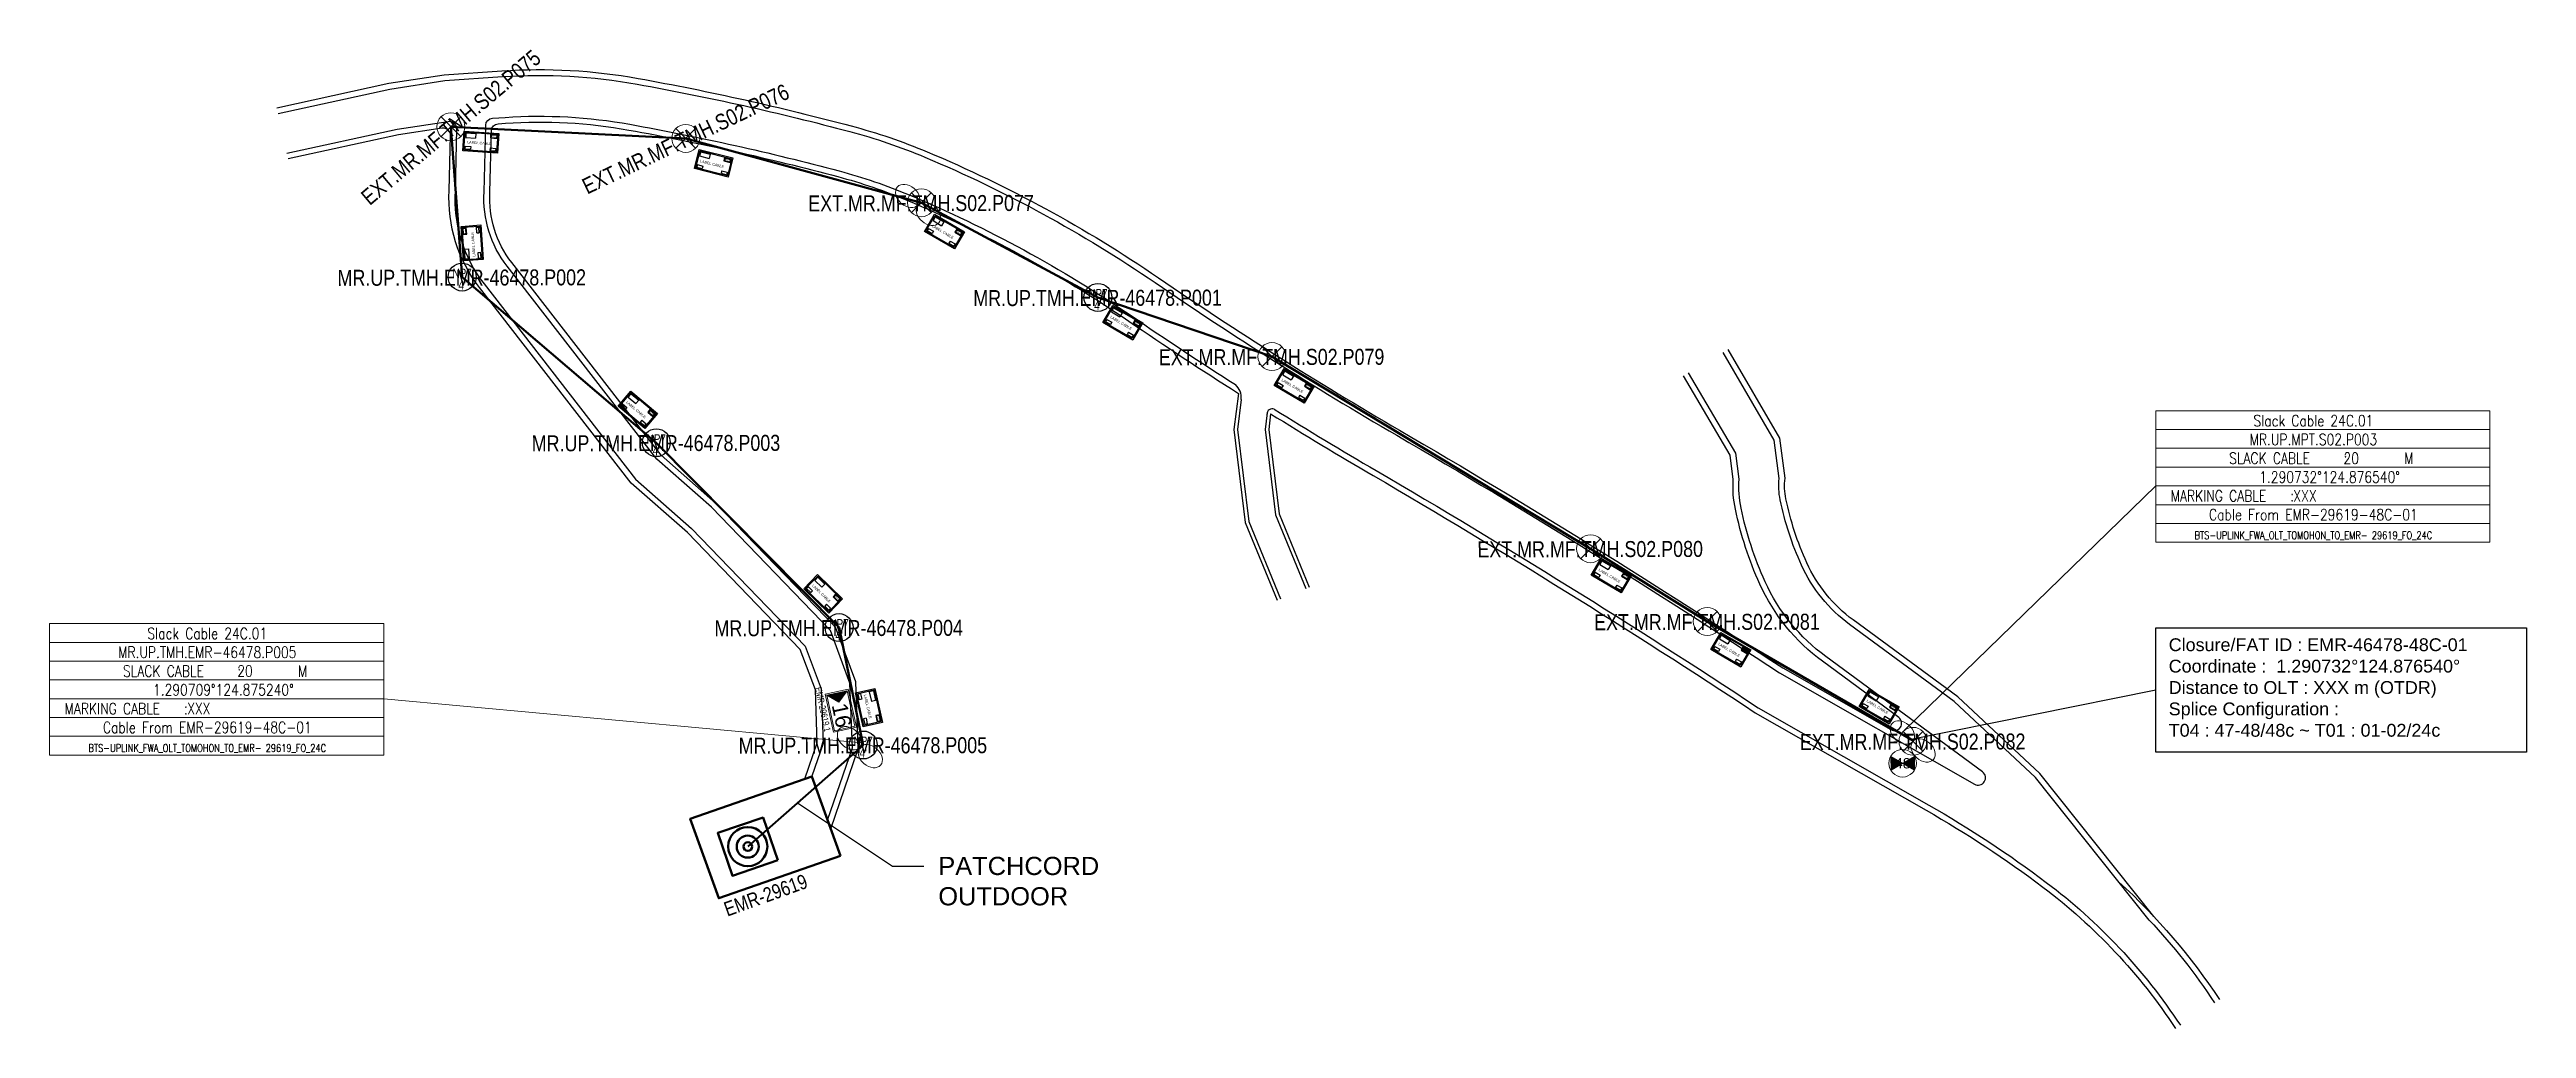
# Model space of a CAD drawing. Header units: metres. Extents: x 13896388 to 13903255, y 143653 to 146177.
# Drawn here: x 13900938.8 to 13901279.3, y 143652.6 to 143787.2 of the extents above; entities that cross this region are included whole.
import ezdxf
from ezdxf import colors
from ezdxf.entities.mleader import LeaderData, LeaderLine
from ezdxf.enums import TextEntityAlignment as Align
from ezdxf.math import Vec2, Vec3

# ---------------------------------------------------------------- set-up
doc = ezdxf.new("R2010")
doc.units = ezdxf.units.M
doc.set_wipeout_variables(frame=1)
for name, color, linetype in [('Basic Map', 251, 'Continuous'), ('LABEL CABLE', 200, 'Continuous'), ('NEW POLE 7m(4 inches)', 3, 'Continuous'), ('POLE ID', 1, 'Continuous')]:
    doc.layers.add(name, color=color, linetype=linetype)
for name, color, linetype, lineweight in [('COIL', 1, 'Continuous', 18), ('ETIKET EMR-FH', 7, 'Continuous', 15), ('EXT POLE', 1, 'Continuous', 18), ('FAT', 30, 'Continuous', 18), ('FAT_Info', 170, 'Continuous', 0), ('FO 12 CORE', 30, 'Continuous', 50), ('FO 24 CORE', 3, 'Continuous', 50), ('JALAN', 7, 'Continuous', 25), ('ONT-MDU', 7, 'Continuous', 40), ('TEXT INFO', 7, 'Continuous', 15)]:
    doc.layers.add(name, color=color, linetype=linetype, lineweight=lineweight)
doc.styles.add('INFO', font='simplex.shx', dxfattribs={"width": 0.6})
doc.styles.add('Mark', font='arial.ttf', dxfattribs={"width": 0.8, "height": 2.5})
doc.styles.add('Standar', font='arial.ttf')
doc.styles.get("Standard").update_dxf_attribs({"font": 'arial.ttf'})
doc.styles.add('Title Block 3', font='dgn003.shx')
doc.styles.add('Title Block v21 - Default$0$Standard', font='arial.ttf')
doc.styles.add('Title Block v21 - Default$0$Styledgn001', font='dgn001.shx')

msp = doc.modelspace()

# ---------------------------------------------------------------- texts
at = {"layer": 'ETIKET EMR-FH', "color": 5, "style": 'Standar'}
msp.add_text('48', height=1.415, dxfattribs=at).set_placement((13901193.54, 143689.06), align=Align.MIDDLE_CENTER)
at = {"layer": 'FAT', "style": 'Mark', "width": 0.8}
msp.add_text('EMR-29619.1', height=0.9029, rotation=281.9369, dxfattribs=at).set_placement((13901045.11, 143696.48), align=Align.MIDDLE)
at = {"layer": 'POLE ID', "style": 'Mark', "width": 0.8}
for s, height, rotation, p in [('EXT.MR.MF.TMH.S02.P075', 2.2, 40.1123, (13900993.97, 143776.5)), ('EXT.MR.MF.TMH.S02.P076', 2.2, 25.4763, (13901026.24, 143774.91)), ('EXT.MR.MF.TMH.S02.P077', 2.2, 0.1268, (13901058.6, 143766.07)), ('MR.UP.TMH.EMR-46478.P002', 2.2, 0.1268, (13900995.47, 143755.84)), ('MR.UP.TMH.EMR-46478.P001', 2.2, 0.1268, (13901082.86, 143753.05)), ('EXT.MR.MF.TMH.S02.P079', 2.2, 0.1268, (13901106.78, 143744.92)), ('MR.UP.TMH.EMR-46478.P003', 2.2, 0.1268, (13901022.16, 143733.08)), ('EXT.MR.MF.TMH.S02.P080', 2.2, 0.1268, (13901150.57, 143718.5)), ('MR.UP.TMH.EMR-46478.P004', 2.2, 0.1268, (13901047.28, 143707.65)), ('EXT.MR.MF.TMH.S02.P081', 2.2, 0.1268, (13901166.62, 143708.49)), ('MR.UP.TMH.EMR-46478.P005', 2.2, 0.1268, (13901050.6, 143691.51)), ('EXT.MR.MF.TMH.S02.P082', 2.2, 0.1268, (13901194.89, 143692.02)), ('EMR-29619', 2, 19.8013, (13901037.24, 143670.92))]:
    msp.add_text(s, height=height, rotation=rotation, dxfattribs=at).set_placement(p, align=Align.MIDDLE)

# ---------------------------------------------------------------- blocks, each defined once
blk = doc.blocks.new('*U97')
at = {"color": 0, "linetype": 'ByBlock', "lineweight": -2}
for points in [[(-1.58, 1.58), (1.58, -1.58)], [(-1.58, -1.58), (1.58, 1.58)]]:
    blk.add_lwpolyline(points, dxfattribs=at)
blk.add_circle((0, 0), 2.24, dxfattribs=at)
blk = doc.blocks.new('SPARE')
at = {"color": 0, "linetype": 'ByBlock', "lineweight": -2}
blk.add_ellipse((-1.62, 0), major_axis=(1.62, 0), ratio=0.714286, dxfattribs=at)
at = {"color": 0, "linetype": 'ByBlock', "lineweight": -2, "extrusion": (0, 0, -1)}
blk.add_ellipse((1.62, 0), major_axis=(-1.62, 0), ratio=0.714286, dxfattribs=at)
blk = doc.blocks.new('*U16')
at = {"color": 0, "linetype": 'ByBlock', "lineweight": -2}
blk.add_circle((0, 0), 2.24, dxfattribs=at)
at = {"color": 0, "linetype": 'ByBlock', "lineweight": -2, "style": 'Title Block 3', "width": 0.799091}
for s, p in [('NP7', (0, 0.62)), ("4'", (0, -1.27))]:
    blk.add_text(s, height=1.488, dxfattribs=at).set_placement(p, align=Align.MIDDLE_CENTER)
blk = doc.blocks.new('LABEL CABLE')
at = {"layer": 'LABEL CABLE', "ltscale": 0.15}
for p, q in [((0, 0), (0, 3.85)), ((0, 3.85), (6.76, 3.85)), ((6.76, 0), (0, 0)), ((0.2, 0.2), (0.2, 3.65)), ((0.2, 3.65), (6.56, 3.65)), ((6.56, 0.2), (0.2, 0.2)), ((0.37, 3.49), (0.37, 2.64)), ((0.37, 3.49), (2.3, 3.49)), ((0.37, 2.64), (2.3, 2.64)), ((0.37, 0.9), (0.37, 0.4)), ((0.37, 0.9), (1.47, 0.9)), ((0.37, 0.4), (1.47, 0.4)), ((1.47, 0.9), (1.47, 0.4)), ((2.3, 3.49), (2.3, 2.64)), ((5.16, 3.55), (5.16, 2.85)), ((5.16, 3.55), (6.46, 3.55)), ((5.16, 2.85), (6.46, 2.85)), ((5.26, 3.45), (5.26, 2.95)), ((5.26, 3.45), (6.36, 3.45)), ((5.26, 2.95), (6.36, 2.95)), ((5.26, 0.9), (5.26, 0.4)), ((5.26, 0.9), (6.36, 0.9)), ((5.26, 0.4), (6.36, 0.4)), ((6.36, 3.45), (6.36, 2.95)), ((6.36, 0.9), (6.36, 0.4)), ((6.46, 3.55), (6.46, 2.85)), ((6.56, 3.65), (6.56, 0.2)), ((6.76, 3.85), (6.76, 0))]:
    blk.add_line(p, q, dxfattribs=at)
at = {"layer": 'LABEL CABLE', "attachment_point": 7, "line_spacing_factor": 0.6, "style": 'Title Block v21 - Default$0$Styledgn001'}
for s, insert, char_height in [('\\pxsm1.5;{\\W1.06772;LABEL CABLE}', (0.72, 1.47), 0.5), ('\\pxsm1.5;{\\W1.06772;MYREPUBLIC}', (5.33, 3.12), 0.1)]:
    blk.add_mtext(s, dxfattribs=dict(at, insert=insert, char_height=char_height))
blk = doc.blocks.new('INFO_EVERY_10P')
blk.add_wipeout([(0, 0), (177.8, 0), (177.8, -70), (0, -70)])
at = {"color": 0, "linetype": 'ByBlock', "lineweight": -2}
for p, q in [((0, 0), (0, -70)), ((0, -60), (177.8, -60)), ((0, -70), (177.8, -70))]:
    blk.add_line(p, q, dxfattribs=at)
for points in [[(0, 0), (177.8, 0)], [(177.8, 0), (177.8, -70)], [(0, -10), (177.8, -10)], [(0, -20), (177.8, -20)], [(0, -30), (177.8, -30)], [(0, -40), (177.8, -40)], [(0, -50), (177.8, -50)]]:
    blk.add_lwpolyline(points, dxfattribs=at)
at = {"color": 0, "linetype": 'ByBlock', "lineweight": -2, "style": 'INFO'}
for s, width, p in [('SLACK CABLE', 0.8, (39.1, -25.3)), (':', 0.6, (100.2, -25.3)), ('M', 0.8, (132.2, -25.3)), ('MARKING CABLE', 0.8, (8, -45.3)), (':', 0.6, (71.8, -45.3))]:
    blk.add_text(s, height=6, dxfattribs=dict(at, width=width)).set_placement(p, align=Align.MIDDLE_LEFT)
at = {"color": 0, "linetype": 'ByBlock', "lineweight": -2, "style": 'INFO', "width": 0.8}
for tag, p in [('PLACE', (88.9, -18.3)), ('ID', (88.9, -8.3)), ('IDENTITY', (88.9, -58.3)), ('IDENTITY2', (88.9, -68.3))]:
    blk.add_attdef(tag, text='', height=6, dxfattribs=at).set_placement(p, align=Align.CENTER)
for tag, p in [('SLACK', (108.3, -28.3)), ('LAT', (60.5, -38.3)), ('MARKING', (77.8, -48.3))]:
    blk.add_attdef(tag, p, '', height=6, dxfattribs=at)
blk = doc.blocks.new('FAT')
h = blk.add_hatch(color=2)
h.dxf.hatch_style = 1
h.paths.add_polyline_path([(-4.25, 2), (-4.25, -2), (-2.4, 0)])
for points in [[(-4.5, 2.25), (3, 2.25), (3, -2.25), (-4.5, -2.25)], [(-4.25, 2), (2.75, 2), (2.75, -2), (-4.25, -2)]]:
    blk.add_lwpolyline(points, close=True)
at = {"color": 2}
blk.add_lwpolyline([(-4.25, 2), (-4.25, -2), (-2.4, 0)], close=True, dxfattribs=at)
at = {"color": 7}
blk.add_attdef('FAT', text='', height=3, dxfattribs=at).set_placement((0.18, 0), align=Align.MIDDLE_CENTER)
blk = doc.blocks.new('_None')

# ---------------------------------------------------------------- hatches: boundary and pattern name
at = {"layer": 'ETIKET EMR-FH'}
h = msp.add_hatch(dxfattribs=at)
h.set_pattern_fill('LINE', color=1, scale=0.00566, angle=90)
h.set_pattern_definition([(90, (13503023.63378, -5125232.577067), (-0.01797013097733, 1e-18), [])])
h.paths.add_polyline_path([(13901191.98, 143689.85), (13901192, 143688.27), (13901193.36, 143689.06)])
h.paths.add_polyline_path([(13901195.06, 143688.27), (13901195.08, 143689.85), (13901193.7, 143689.06)])

# ---------------------------------------------------------------- linework, layer by layer
at = {"layer": 'Basic Map'}
for points in [[(13900970.07, 143779.2), (13900985.44, 143782.55), (13900993.07, 143783.73), (13901000.99, 143784.26, -0.061563), (13901019.7, 143783.23, -0.020536), (13901049.01, 143776.69, -0.034394), (13901059.45, 143773.13, -0.050534), (13901091.22, 143755.82, 0.01811), (13901124.38, 143734.85, -0.01409), (13901177.03, 143702.16), (13901191.89, 143693.68, 0.943398), (13901192.98, 143695.35), (13901182.5, 143703.08, -0.128048), (13901173.89, 143713.69, -0.055256), (13901170.53, 143723.99, -0.066145), (13901170.23, 143728.09), (13901169.8, 143731.42), (13901163.4, 143742.35)], [(13900970.24, 143778.41), (13900985.59, 143781.77), (13900993.16, 143782.93), (13901001.05, 143783.47, -0.061563), (13901019.56, 143782.44, -0.020536), (13901048.81, 143775.92, -0.034394), (13901059.14, 143772.39, -0.050534), (13901090.76, 143755.16, 0.01811), (13901123.98, 143734.16, -0.014096), (13901176.61, 143701.48), (13901203.41, 143686.18, 0.943398), (13901204.5, 143687.86), (13901182.97, 143703.72, -0.128048), (13901174.62, 143714.02, -0.055256), (13901171.31, 143724.15, -0.067407), (13901171.03, 143728.11), (13901170.57, 143731.68), (13901164.09, 143742.75)], [(13900971.44, 143772.93), (13900986.61, 143776.25), (13900993.59, 143777.32, -0.46683), (13900994.75, 143776.31), (13900994.54, 143767.77, 0.180785), (13900998.53, 143754.97), (13901019.35, 143728.14), (13901027.03, 143721.36), (13901042.69, 143705.14), (13901044.86, 143699.3), (13901045.14, 143691.76), (13901043.6, 143687.27)], [(13901042.63, 143686.92), (13901044.34, 143691.88), (13901044.07, 143699.14), (13901042, 143704.71), (13901026.48, 143720.79), (13901018.76, 143727.59), (13900997.9, 143754.48, -0.180618), (13900993.74, 143767.8), (13900993.92, 143775.37, 0.46683), (13900992.77, 143776.38), (13900986.76, 143775.46), (13900971.61, 143772.15)], [(13901045.75, 143681.24), (13901049.17, 143691.17), (13901048.83, 143700.09), (13901046.15, 143707.32), (13901029.8, 143724.26), (13901022.28, 143730.89), (13901001.69, 143757.42, -0.181811), (13900998.54, 143767.61), (13900998.76, 143776.78, -0.38774), (13900999.69, 143777.75), (13901001.43, 143777.87, -0.061563), (13901018.57, 143776.92, -0.020536), (13901047.36, 143770.5, -0.034394), (13901056.97, 143767.21, -0.050534), (13901087.6, 143750.52, 0.007775), (13901101.81, 143741.12, 0.007775)], [(13901046.19, 143680.03), (13901049.97, 143691.05), (13901049.63, 143700.25), (13901046.84, 143707.76), (13901030.35, 143724.84), (13901022.86, 143731.44), (13901002.33, 143757.91, -0.182066), (13900999.34, 143767.57), (13900999.54, 143776.03, -0.38774), (13901000.47, 143777), (13901001.48, 143777.07, -0.061563), (13901018.42, 143776.13, -0.020536), (13901047.16, 143769.72, -0.034394), (13901056.66, 143766.48, -0.050534), (13901087.14, 143749.86, 0.008219), (13901102.21, 143739.92, 0.008219)], [(13901223.24, 143672.73, -0.062316), (13901237.06, 143656.56)], [(13901227.42, 143667.49, -0.042733), (13901236.39, 143656.12)]]:
    msp.add_lwpolyline(points, format="xyb", dxfattribs=at)
for points in [[(13901102.21, 143739.92), (13901101.61, 143734.95), (13901103.17, 143722.15), (13901107.55, 143711.48)], [(13901102.61, 143739.09), (13901102.11, 143734.95), (13901103.65, 143722.28), (13901108.01, 143711.67)], [(13901106.16, 143737.25), (13901105.89, 143734.95), (13901107.31, 143723.24), (13901111.48, 143713.1)], [(13901106.65, 143737.12), (13901106.39, 143734.95), (13901107.8, 143723.36), (13901111.94, 143713.29)]]:
    msp.add_lwpolyline(points, dxfattribs=at)
for centre, radius, start, end in [((13901100.2, 143739.32), 2.42, 354.6492, 48.1702), ((13901106.88, 143737.06), 0.742, 68.7849, 180.9368)]:
    msp.add_arc(centre, radius, start, end, dxfattribs=at)
at = {"layer": 'ETIKET EMR-FH', "color": 1, "flags": 128}
msp.add_lwpolyline([(13901191.9, 143690), (13901195.15, 143688.13), (13901195.16, 143690), (13901191.92, 143688.12), (13901191.9, 143690)], dxfattribs=at)
for points in [[(13901191.98, 143689.85), (13901193.36, 143689.06), (13901192, 143688.27)], [(13901193.7, 143689.06), (13901195.06, 143688.27), (13901195.08, 143689.85)]]:
    msp.add_lwpolyline(points, close=True, dxfattribs=at)
at = {"layer": 'ETIKET EMR-FH', "color": 1}
msp.add_circle((13901193.52, 143689.06), 1.89, dxfattribs=at)
at = {"layer": 'FO 12 CORE'}
for points in [[(13901047.51, 143676.33), (13901030.79, 143670.49), (13901026.88, 143681.42), (13901043.6, 143687.26)], [(13901038.89, 143675.72), (13901032.66, 143673.6), (13901030.66, 143679.48), (13901036.89, 143681.6)]]:
    msp.add_lwpolyline(points, close=True, dxfattribs=at)
for radius in [2.69, 1.52, 0.603]:
    msp.add_circle((13901034.78, 143677.6), radius, dxfattribs=at)
at = {"layer": 'FO 24 CORE'}
msp.add_lwpolyline([(13901195, 143692.15), (13901166.66, 143708.55), (13901150.62, 143718.56), (13901106.83, 143744.98), (13901082.91, 143753.11), (13901058.65, 143766.13), (13901026.26, 143774.98), (13900993.97, 143776.58), (13900995.52, 143755.91), (13901022.21, 143733.14), (13901047.33, 143707.71), (13901050.65, 143691.57)], dxfattribs=at)
at = {"layer": 'ONT-MDU'}
msp.add_lwpolyline([(13901050.65, 143691.57), (13901034.78, 143677.6)], dxfattribs=at)

# ---------------------------------------------------------------- block references
at = {"layer": 'COIL', "xscale": 1.163801678899389, "yscale": 1.163801678899389, "zscale": 1.163801678899389, "rotation": 319.0570542675969}
for p in [(13901058.19, 143765.83), (13901050.19, 143691.27), (13901194.91, 143692.06)]:
    msp.add_blockref('SPARE', p, dxfattribs=at)
at = {"layer": 'EXT POLE', "xscale": 0.8566599132165025, "yscale": 0.8566599132165025, "zscale": 0.8566599132165025, "rotation": 0.0219829426666888}
for p in [(13900993.97, 143776.58), (13901026.26, 143774.98), (13901058.65, 143766.13), (13901106.83, 143744.98), (13901150.62, 143718.56), (13901166.66, 143708.55), (13901194.94, 143692.08)]:
    msp.add_blockref('*U97', p, dxfattribs=at)
at = {"layer": 'FAT'}
ref = msp.add_blockref('FAT', (13901047.68, 143695.76), dxfattribs=dict(at, xscale=-0.7148637257515931, yscale=0.714863725751593, zscale=0.7148637257515927, rotation=102.1398560674022))
ref.add_attrib('FAT', '16', dxfattribs={"layer": '0', "color": 7, "height": 2.145, "rotation": 282.1399, "style": 'Title Block v21 - Default$0$Standard'}).set_placement((13901047.7, 143695.65), align=Align.MIDDLE_CENTER)
at = {"layer": 'FAT_Info'}
for p, xscale, yscale, zscale, rotation in [((13900995.62, 143773.28), 0.7067657286263279, 0.7067657286263279, 0.7067657286263279, 356.0879814807715), ((13901027.45, 143770.82), 0.7067657286263279, 0.7067657286263279, 0.7067657286263279, 345.7949300228714), ((13900998.42, 143758.31), 0.7067657286263278, 0.7067657286263278, 0.7067657286263278, 93.98613238470065), ((13901059.08, 143762.19), 0.7067657286263279, 0.7067657286263279, 0.7067657286263279, 329.6137748916892), ((13901083.59, 143749.67), 0.7067657286263279, 0.7067657286263279, 0.7067657286263279, 329.6137748916892), ((13901107.14, 143741), 0.7067657286263279, 0.7067657286263279, 0.7067657286263279, 329.6137748916892), ((13901016.96, 143738.16), 0.7067657286263279, 0.7067657286263279, 0.7067657286263279, 319.8675063210771), ((13901042.49, 143713.05), 0.7067657286263279, 0.7067657286263279, 0.7067657286263279, 315.7915813120822), ((13901150.72, 143714.9), 0.7067657286263279, 0.7067657286263279, 0.7067657286263279, 329.6137748916892), ((13901167.16, 143704.71), 0.7067657286263279, 0.7067657286263279, 0.7067657286263279, 329.6137748916892), ((13901049.59, 143698.73), 0.7067657286263279, 0.7067657286263279, 0.7067657286263279, 282.7829148081775), ((13901187.55, 143696.87), 0.7067657286263279, 0.7067657286263279, 0.7067657286263279, 329.6137748916892)]:
    msp.add_blockref('LABEL CABLE', p, dxfattribs=dict(at, xscale=xscale, yscale=yscale, zscale=zscale, rotation=rotation))
at = {"layer": 'NEW POLE 7m(4 inches)', "xscale": 0.8566599132165025, "yscale": 0.8566599132165025, "zscale": 0.8566599132165025, "rotation": 0.0219829426666888}
for p in [(13900995.52, 143755.91), (13901082.91, 143753.11), (13901022.21, 143733.14), (13901047.33, 143707.71), (13901050.65, 143691.57)]:
    msp.add_blockref('*U16', p, dxfattribs=at)

msp.set_redraw_order([(e.dxf.handle, doc.entitydb.next_handle()) for e in msp.query("TEXT MTEXT ATTDEF DIMENSION ARC_DIMENSION")])  # texts and dimensions are drawn at this point

# ---------------------------------------------------------------- leaders
at = {"layer": 'TEXT INFO'}
ml = msp.add_multileader_mtext('Standard', dxfattribs=at)
ml.set_content('PATCHCORD OUTDOOR', color=256)
ml.set_leader_properties()
ml.set_arrow_properties(name='NONE')
ml.build(insert=Vec2(0, 0))
ctx = ml.context
ctx.base_point, ctx.char_height, ctx.plane_origin = Vec3(13901058.97, 143674.92), 2.5, Vec3(13901047.28, 143679.05)
notes = []
notes.append((ctx, [(0, (1, 1, 0), (13901054.67, 143674.92), (1, 0), 4.3, [(0, [(13901041.63, 143683.64)], 0, [])])]))
ctx.mtext.insert, ctx.mtext.width, ctx.mtext.flow_direction = Vec3(13901060.97, 143676.19), 18.6084, 5
for ctx, leaders in notes:
    for number, flags, end, landing, length, lines in leaders:
        leader = LeaderData()
        leader.index, (leader.has_last_leader_line, leader.has_dogleg_vector, leader.attachment_direction) = number, flags
        leader.last_leader_point, leader.dogleg_vector, leader.dogleg_length = Vec3(end), Vec3(landing), length
        for number, points, colour, breaks in lines:
            line = LeaderLine()
            line.index, line.vertices, line.color, line.breaks = number, Vec3.list(points), colors.encode_raw_color(colour), breaks
            leader.lines.append(line)
        ctx.leaders.append(leader)

# ---------------------------------------------------------------- wipeouts: each hides what was drawn before it
at = {"color": 232, "lineweight": -2, "ltscale": 0.15}
msp.add_wipeout([(13901228.3, 143707.69), (13901279.26, 143707.69), (13901279.26, 143690.57), (13901228.3, 143690.57)], dxfattribs=at).dxf.layer = 'JALAN'

# ---------------------------------------------------------------- next in the draw order: linework, layer by layer
at = {"layer": 'Basic Map'}
for points in [[(13901227.42, 143667.49), (13901211.79, 143687.08), (13901200.58, 143697.56), (13901186.23, 143708.14, -0.128048), (13901179.62, 143716.29, -0.055256), (13901176.69, 143725.27, -0.0801), (13901176.55, 143728.23), (13901175.87, 143733.49), (13901168.83, 143745.53)], [(13901228.04, 143667.98), (13901212.38, 143687.63), (13901201.09, 143698.18), (13901186.7, 143708.78, -0.128048), (13901180.35, 143716.62, -0.055256), (13901177.47, 143725.43, -0.082927), (13901177.36, 143728.24), (13901176.64, 143733.76), (13901169.52, 143745.93)], [(13901106.65, 143737.12, 0.007496), (13901120.75, 143728.62, -0.014144), (13901173.25, 143696.01), (13901196.75, 143682.6, -0.031922), (13901212.79, 143672.04, -0.085622), (13901231.04, 143652.59)], [(13901107.15, 143737.75, 0.007456), (13901121.15, 143729.31, -0.014138), (13901173.67, 143696.69), (13901197.14, 143683.3, -0.031922), (13901213.27, 143672.68, -0.085622), (13901231.7, 143653.03)]]:
    msp.add_lwpolyline(points, format="xyb", dxfattribs=at)
at = {"layer": 'JALAN', "color": 232, "lineweight": -2, "ltscale": 0.15}
msp.add_lwpolyline([(13901228.3, 143707.69), (13901279.26, 143707.69), (13901279.26, 143690.57), (13901228.3, 143690.57)], close=True, dxfattribs=at)
msp.add_lwpolyline([(13901228.3, 143699.13), (13901194.68, 143692.34)], dxfattribs=at)

# ---------------------------------------------------------------- next in the draw order: block references
at = {"layer": 'TEXT INFO'}
ref = msp.add_blockref('INFO_EVERY_10P', (13900938.81, 143708.27), dxfattribs=dict(at, xscale=0.2583272467377561, yscale=0.2583272467377561, zscale=0.2583272467377561))
ref.add_attrib('ID', 'Slack Cable 24C.01', dxfattribs={"layer": '0', "color": 0, "height": 1.55, "style": 'INFO', "width": 0.8}).set_placement((13900960.49, 143706.13), align=Align.CENTER)
ref.add_attrib('PLACE', 'MR.UP.TMH.EMR-46478.P005', dxfattribs={"layer": '0', "color": 0, "height": 1.55, "style": 'INFO', "width": 0.8}).set_placement((13900960.49, 143703.55), align=Align.CENTER)
ref.add_attrib('SLACK', '20', (13900964.61, 143700.97), dxfattribs={"layer": '0', "color": 0, "height": 1.55, "style": 'INFO', "width": 0.8})
ref.add_attrib('COORDINAT', '1.290709°124.875240°', (13900953.03, 143698.38), dxfattribs={"layer": '0', "color": 0, "height": 1.55, "style": 'INFO', "width": 0.8})
ref.add_attrib('MARKING', 'XXX', (13900957.73, 143695.8), dxfattribs={"layer": '0', "color": 0, "height": 1.55, "style": 'INFO', "width": 0.8})
ref.add_attrib('IDENTITY', 'Cable From EMR-29619-48C-01', dxfattribs={"layer": '0', "color": 0, "height": 1.55, "style": 'INFO', "width": 0.8}).set_placement((13900960.49, 143693.22), align=Align.CENTER)
ref.add_attrib('IDENTITY2', 'BTS-UPLINK_FWA_OLT_TOMOHON_TO_EMR- 29619_FO_24C', dxfattribs={"layer": '0', "color": 0, "height": 1.04, "style": 'INFO', "width": 0.8}).set_placement((13900960.49, 143690.63), align=Align.CENTER)

# ---------------------------------------------------------------- next in the draw order: texts
at = {"lineweight": -2, "insert": (13901230.09, 143706.24), "char_height": 1.7644, "attachment_point": 1}
msp.add_mtext_dynamic_manual_height_columns('{\\fArial|b0|i0|c0|p39;\\C7;Closure/FAT ID : EMR-46478-48C-01^JCoordinate :  1.290732°124.876540°^JDistance to OLT : XXX m (OTDR)\\P\\pxt12;Splice Configuration :\\fSimSun|b0|i0|c0|p34;\\P\\ptz;\\fArial|b0|i0|c0|p39;T04 : 47-48/48c ~ T01 : 01-02/24c}', width=154.2221, gutter_width=0.504, heights=[31.17], dxfattribs=at)

# ---------------------------------------------------------------- next in the draw order: linework, layer by layer
at = {"layer": 'TEXT INFO'}
msp.add_lwpolyline([(13900984.75, 143697.94), (13901050.44, 143691.87)], dxfattribs=at)

# ---------------------------------------------------------------- next in the draw order: block references
ref = msp.add_blockref('INFO_EVERY_10P', (13901228.3, 143737.53), dxfattribs=dict(at, xscale=0.2583272467377561, yscale=0.2583272467377561, zscale=0.2583272467377561))
ref.add_attrib('ID', 'Slack Cable 24C.01', dxfattribs={"layer": '0', "color": 0, "height": 1.55, "style": 'INFO', "width": 0.8}).set_placement((13901249.98, 143735.39), align=Align.CENTER)
ref.add_attrib('PLACE', 'MR.UP.MPT.S02.P003', dxfattribs={"layer": '0', "color": 0, "height": 1.55, "style": 'INFO', "width": 0.8}).set_placement((13901249.98, 143732.8), align=Align.CENTER)
ref.add_attrib('SLACK', '20', (13901254.11, 143730.22), dxfattribs={"layer": '0', "color": 0, "height": 1.55, "style": 'INFO', "width": 0.8})
ref.add_attrib('COORDINAT', '1.290732°124.876540°', (13901242.53, 143727.64), dxfattribs={"layer": '0', "color": 0, "height": 1.55, "style": 'INFO', "width": 0.8})
ref.add_attrib('MARKING', 'XXX', (13901247.23, 143725.05), dxfattribs={"layer": '0', "color": 0, "height": 1.55, "style": 'INFO', "width": 0.8})
ref.add_attrib('IDENTITY', 'Cable From EMR-29619-48C-01', dxfattribs={"layer": '0', "color": 0, "height": 1.55, "style": 'INFO', "width": 0.8}).set_placement((13901249.98, 143722.47), align=Align.CENTER)
ref.add_attrib('IDENTITY2', 'BTS-UPLINK_FWA_OLT_TOMOHON_TO_EMR- 29619_FO_24C', dxfattribs={"layer": '0', "color": 0, "height": 1.04, "style": 'INFO', "width": 0.8}).set_placement((13901249.98, 143719.89), align=Align.CENTER)

# ---------------------------------------------------------------- next in the draw order: linework, layer by layer
msp.add_lwpolyline([(13901228.3, 143727.19), (13901193.79, 143693.62)], dxfattribs=at)

doc.saveas('drawing.dxf')
